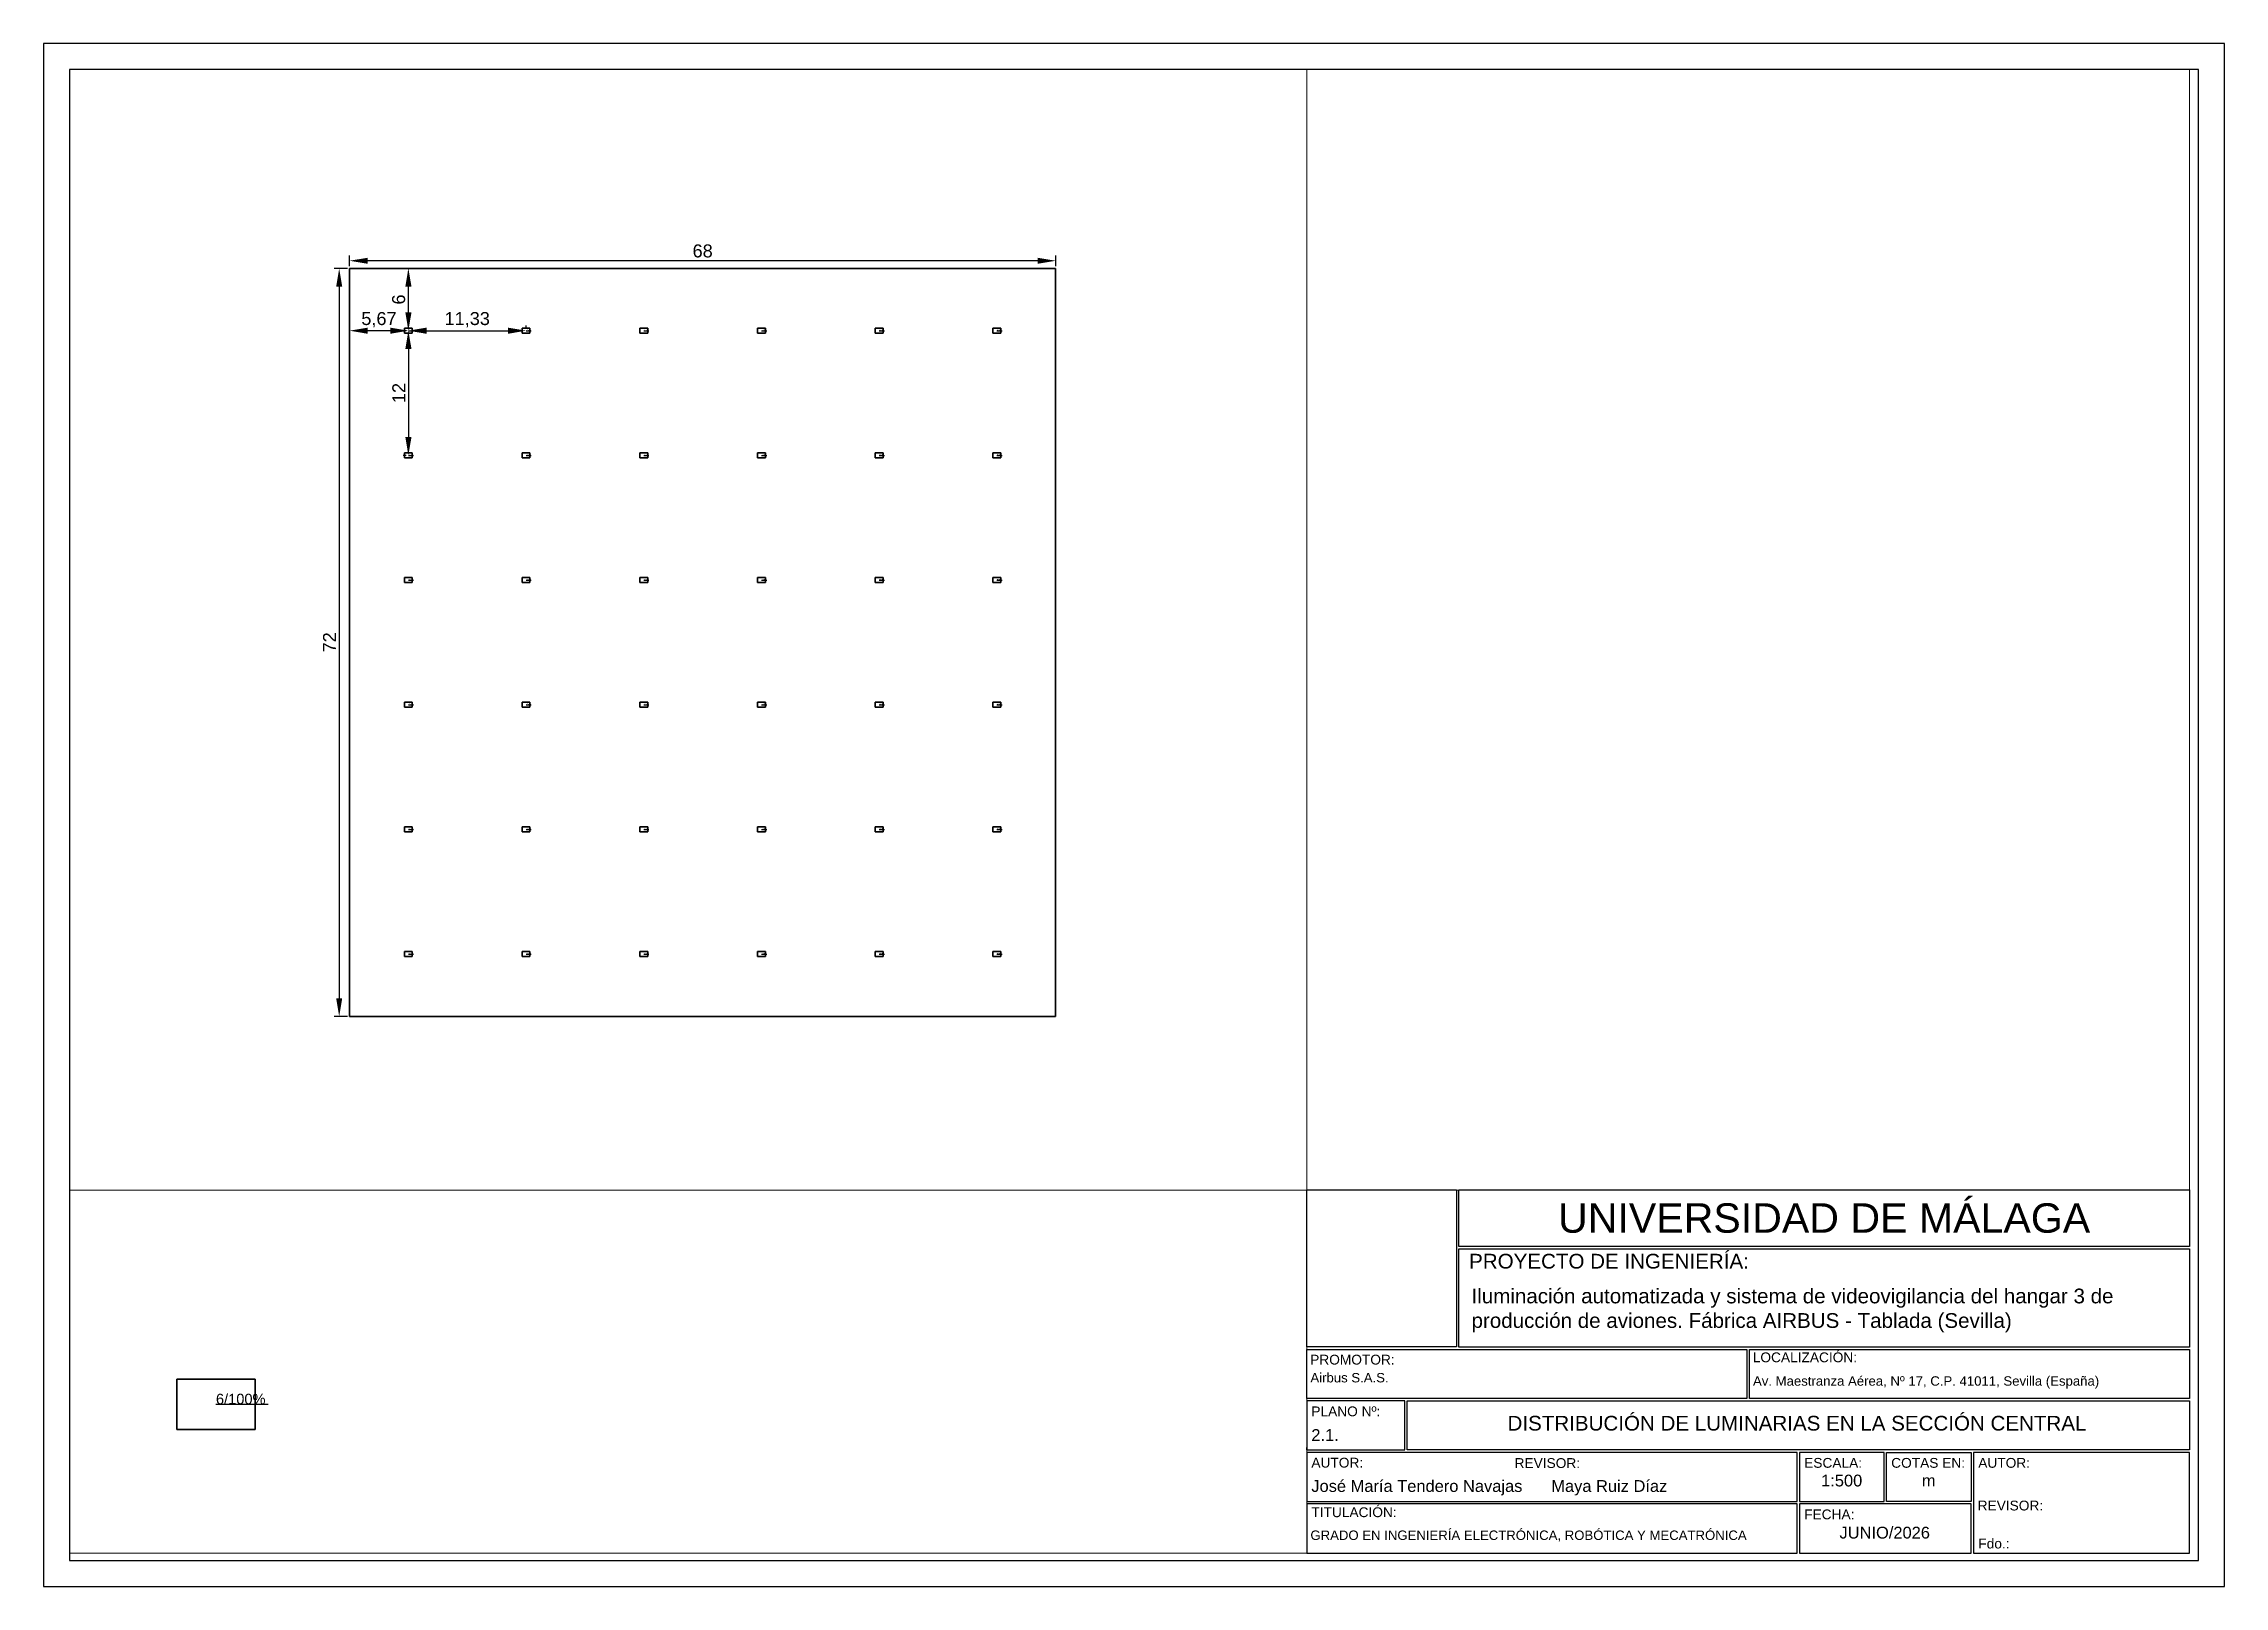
# Paper-space layout 'Layout1' of a CAD drawing. Header units: millimetres. Extents: x 329 to 749, y -31 to 266.
# The model-space entities are those that its viewports show. They can reach past a viewport. Long polylines and large blocks are cut down to what shows.
import ezdxf

# ---------------------------------------------------------------- set-up
doc = ezdxf.new("R2010")
doc.units = ezdxf.units.MM
for name, color, linetype in [('Cajetín', 7, 'Continuous'), ('DLXLUM', 2, 'Continuous'), ('DLXLUMEX', 2, 'Continuous'), ('DLXSCENE', 7, 'Continuous'), ('MAPAS', 7, 'Continuous')]:
    doc.layers.add(name, color=color, linetype=linetype)
doc.layers.add('VG', color=10, linetype='Continuous', plot=False)
doc.layers.get('0').off()
doc.styles.add('Arial', font='arial.ttf', dxfattribs={"height": 0.224836})
doc.styles.get("Standard").update_dxf_attribs({"font": 'arial.ttf'})
doc.dimstyles.new('ISO-25', dxfattribs={"dimtxt": 1.25, "dimasz": 1.75, "dimexe": 0.5, "dimexo": 0.2, "dimgap": 0.3, "dimtad": 1, "dimtoh": 1, "dimtxsty": 'Standard', "dimcen": 2.5, "dimadec": 0, "dimazin": 0, "dimtfac": 1, "dimtmove": 0, "dimatfit": 3, "dimfxl": 1, "dimarcsym": 0})

# ---------------------------------------------------------------- blocks, each defined once
blk = doc.blocks.new('UCAV')
blk.add_lwpolyline([(2.583, 6.167), (15, 6.167), (15, 5.208), (2.583, 5.208)], close=True)
at = {"insert": (8.792, 5.687), "char_height": 0.5, "width": 12.4167, "attachment_point": 5, "style": 'Arial'}
blk.add_mtext('UNIVERSIDAD DE MÁLAGA', dxfattribs=at)
blk = doc.blocks.new('TITULO')
blk.add_lwpolyline([(2.583, 3.5), (2.583, 5.167), (15, 5.167), (15, 3.5)], close=True)
at = {"char_height": 0.25, "attachment_point": 1, "style": 'Arial'}
for s, insert, width in [('  PROYECTO DE INGENIERÍA:', (2.565, 5.083), 12.4167), ('Iluminación automatizada y sistema de videovigilancia del hangar 3 de producción de aviones. Fábrica AIRBUS - Tablada (Sevilla)', (2.8, 4.492), 11.90969)]:
    blk.add_mtext(s, dxfattribs=dict(at, insert=insert, width=width))
blk = doc.blocks.new('logo')
blk.add_lwpolyline([(2.542, 3.5), (0, 3.5), (0, 6.167), (2.542, 6.167)], close=True)
blk = doc.blocks.new('CAJETIN')
for points in [[(0, 2.625), (0, 3.458), (7.479, 3.458), (7.479, 2.625), (2.583, 2.625)], [(15, 2.625), (7.521, 2.625), (7.521, 3.458), (15, 3.458)], [(0, 1.75), (1.667, 1.75), (1.667, 2.583), (0, 2.583)], [(15, 1.75), (1.708, 1.75), (1.708, 2.583), (15, 2.583)], [(0, 1.792), (0, 1.792), (0, 1.75), (0, 1.75)], [(0, 0.875), (8.333, 0.875), (8.333, 1.708), (0, 1.708)], [(9.812, 1.708), (8.375, 1.708), (8.375, 0.875), (9.812, 0.875)], [(11.292, 0.875), (9.854, 0.875), (9.854, 1.708), (11.292, 1.708)], [(15, 1.708), (11.333, 1.708), (11.333, 0), (15, 0)], [(0, 0), (8.333, 0), (8.333, 0.833), (0, 0.833)], [(8.375, 0), (11.292, 0), (11.292, 0.833), (8.375, 0.833)]]:
    blk.add_lwpolyline(points, close=True)
for name, p in [('logo', (0, 0)), ('UCAV', (0, 0)), ('TITULO', (0, -0.001))]:
    blk.add_blockref(name, p)
at = {"style": 'Arial'}
for s, insert, char_height, width, attachment_point in [('  PROMOTOR:', (-0.071, 3.368), 0.16667, 7.53662, 1), ('  LOCALIZACIÓN:', (7.45, 3.407), 0.16667, 7.4792, 1), (' Airbus S.A.S.', (0, 3.058), 0.16, 7.44084, 1), (' Av. Maestranza Aérea, Nº 17, C.P. 41011, Sevilla (España)', (7.521, 3.002), 0.16, 7.46545, 1), ('\\pxql;PLANO Nº:', (0.721, 2.405), 0.16667, 1.28562, 5), ('\\pxqc;DISTRIBUCIÓN DE LUMINARIAS EN LA SECCIÓN CENTRAL', (1.708, 2.33), 0.25, 13.2453, 1), (' 2.1.', (0, 2.104), 0.2, 8.31691, 1), ('  AUTOR:', (-0.051, 1.618), 0.1667, 1.17928, 1), ('  ^I^IREVISOR:', (3.532, 1.889), 0.16667, 1.17928, 1), ('\\pxql;ESCALA:', (9.096, 1.53), 0.16667, 1.28562, 5), ('\\pxql;COTAS EN:', (10.575, 1.53), 0.16667, 1.28562, 5), ('\\pxql;AUTOR:', (12.944, 1.53), 0.16667, 3.06567, 5), (' José María Tendero Navajas^I  Maya Ruiz Díaz', (0, 1.238), 0.2, 8.31691, 1), ('\\pxqc;1:500', (8.375, 1.331), 0.2, 1.43062, 1), ('\\pxqc;m', (9.854, 1.331), 0.2, 1.43062, 1), ('TITULACIÓN:', (0.079, 0.776), 0.16667, 1.43883, 1), ('\\pxql;FECHA:', (9.096, 0.655), 0.16667, 1.28562, 5), ('\\pxql;REVISOR:', (12.934, 0.805), 0.16667, 3.06567, 5), (' GRADO EN INGENIERÍA ELECTRÓNICA, ROBÓTICA Y MECATRÓNICA', (0, 0.382), 0.16, 8.30592, 1), ('\\pxqc;JUNIO/2026', (8.375, 0.446), 0.2, 2.89316, 1), ('\\pxql;Fdo.:', (12.055, 0.159), 0.16667, 1.28562, 5)]:
    blk.add_mtext(s, dxfattribs=dict(at, insert=insert, char_height=char_height, width=width, attachment_point=attachment_point))
blk = doc.blocks.new('*U48')
for p, q in [((0.375, 0.24), (-0.375, 0.24)), ((-0.375, 0.24), (-0.375, -0.24)), ((-0.375, 0.24), (-0.375, -0.24)), ((-0.375, -0.24), (-0.375, 0.24)), ((-0.375, 0.24), (-0.375, 0.24)), ((0.375, 0.24), (-0.375, 0.24)), ((-0.375, 0.24), (-0.375, 0.24)), ((-0.375, 0.24), (0.375, 0.24)), ((-0.375, -0.24), (-0.375, 0.24)), ((-0.375, 0.24), (0.375, 0.24)), ((0.375, -0.24), (0.375, 0.24)), ((0.375, 0.24), (0.375, 0.24)), ((0.375, -0.24), (0.375, 0.24)), ((0.375, 0.24), (0.375, 0.24)), ((0.375, 0.24), (0.375, -0.24)), ((0.375, 0.24), (0.375, -0.24)), ((-0.375, -0.24), (0.375, -0.24)), ((-0.375, -0.24), (-0.375, -0.24)), ((-0.375, -0.24), (0.375, -0.24)), ((0.375, -0.24), (-0.375, -0.24)), ((-0.375, -0.24), (-0.375, -0.24)), ((0.375, -0.24), (-0.375, -0.24)), ((0.375, -0.24), (0.375, -0.24)), ((0.375, -0.24), (0.375, -0.24))]:
    blk.add_line(p, q)
at = {"color": 1}
blk.add_line((0, 0), (0.5, 0), dxfattribs=at)
at = {"layer": 'DLXLUMEX', "color": 7}
blk.add_text('6/100%', height=0.1, dxfattribs=at).set_placement((0, 0))
blk = doc.blocks.new('*U8')
for p, q in [((0.375, 0.24), (-0.375, 0.24)), ((-0.375, 0.24), (-0.375, -0.24)), ((-0.375, 0.24), (-0.375, -0.24)), ((-0.375, -0.24), (-0.375, 0.24)), ((-0.375, 0.24), (-0.375, 0.24)), ((0.375, 0.24), (-0.375, 0.24)), ((-0.375, 0.24), (-0.375, 0.24)), ((-0.375, 0.24), (0.375, 0.24)), ((-0.375, -0.24), (-0.375, 0.24)), ((-0.375, 0.24), (0.375, 0.24)), ((0.375, -0.24), (0.375, 0.24)), ((0.375, 0.24), (0.375, 0.24)), ((0.375, -0.24), (0.375, 0.24)), ((0.375, 0.24), (0.375, 0.24)), ((0.375, 0.24), (0.375, -0.24)), ((0.375, 0.24), (0.375, -0.24)), ((-0.375, -0.24), (0.375, -0.24)), ((-0.375, -0.24), (-0.375, -0.24)), ((-0.375, -0.24), (0.375, -0.24)), ((0.375, -0.24), (-0.375, -0.24)), ((-0.375, -0.24), (-0.375, -0.24)), ((0.375, -0.24), (-0.375, -0.24)), ((0.375, -0.24), (0.375, -0.24)), ((0.375, -0.24), (0.375, -0.24))]:
    blk.add_line(p, q)
at = {"color": 1}
blk.add_line((0, 0), (0.5, 0), dxfattribs=at)
at = {"layer": 'DLXLUMEX', "color": 7}
blk.add_text('6/100%', height=0.1, dxfattribs=at).set_placement((0, 0))
blk = doc.blocks.new('*U9')
for p, q in [((0.375, 0.24), (-0.375, 0.24)), ((-0.375, 0.24), (-0.375, -0.24)), ((-0.375, 0.24), (-0.375, -0.24)), ((-0.375, -0.24), (-0.375, 0.24)), ((-0.375, 0.24), (-0.375, 0.24)), ((0.375, 0.24), (-0.375, 0.24)), ((-0.375, 0.24), (-0.375, 0.24)), ((-0.375, 0.24), (0.375, 0.24)), ((-0.375, -0.24), (-0.375, 0.24)), ((-0.375, 0.24), (0.375, 0.24)), ((0.375, -0.24), (0.375, 0.24)), ((0.375, 0.24), (0.375, 0.24)), ((0.375, -0.24), (0.375, 0.24)), ((0.375, 0.24), (0.375, 0.24)), ((0.375, 0.24), (0.375, -0.24)), ((0.375, 0.24), (0.375, -0.24)), ((-0.375, -0.24), (0.375, -0.24)), ((-0.375, -0.24), (-0.375, -0.24)), ((-0.375, -0.24), (0.375, -0.24)), ((0.375, -0.24), (-0.375, -0.24)), ((-0.375, -0.24), (-0.375, -0.24)), ((0.375, -0.24), (-0.375, -0.24)), ((0.375, -0.24), (0.375, -0.24)), ((0.375, -0.24), (0.375, -0.24))]:
    blk.add_line(p, q)
at = {"color": 1}
blk.add_line((0, 0), (0.5, 0), dxfattribs=at)
at = {"layer": 'DLXLUMEX', "color": 7}
blk.add_text('6/100%', height=0.1, dxfattribs=at).set_placement((0, 0))
blk = doc.blocks.new('*U10')
for p, q in [((0.375, 0.24), (-0.375, 0.24)), ((-0.375, 0.24), (-0.375, -0.24)), ((-0.375, 0.24), (-0.375, -0.24)), ((-0.375, -0.24), (-0.375, 0.24)), ((-0.375, 0.24), (-0.375, 0.24)), ((0.375, 0.24), (-0.375, 0.24)), ((-0.375, 0.24), (-0.375, 0.24)), ((-0.375, 0.24), (0.375, 0.24)), ((-0.375, -0.24), (-0.375, 0.24)), ((-0.375, 0.24), (0.375, 0.24)), ((0.375, -0.24), (0.375, 0.24)), ((0.375, 0.24), (0.375, 0.24)), ((0.375, 0.24), (0.375, 0.24)), ((0.375, 0.24), (0.375, -0.24)), ((0.375, -0.24), (0.375, 0.24)), ((0.375, 0.24), (0.375, -0.24)), ((-0.375, -0.24), (0.375, -0.24)), ((-0.375, -0.24), (-0.375, -0.24)), ((-0.375, -0.24), (0.375, -0.24)), ((0.375, -0.24), (-0.375, -0.24)), ((-0.375, -0.24), (-0.375, -0.24)), ((0.375, -0.24), (-0.375, -0.24)), ((0.375, -0.24), (0.375, -0.24)), ((0.375, -0.24), (0.375, -0.24))]:
    blk.add_line(p, q)
at = {"color": 1}
blk.add_line((0, 0), (0.5, 0), dxfattribs=at)
at = {"layer": 'DLXLUMEX', "color": 7}
blk.add_text('6/100%', height=0.1, dxfattribs=at).set_placement((0, 0))
blk = doc.blocks.new('*U11')
for p, q in [((0.375, 0.24), (-0.375, 0.24)), ((-0.375, 0.24), (-0.375, -0.24)), ((-0.375, 0.24), (-0.375, -0.24)), ((-0.375, -0.24), (-0.375, 0.24)), ((-0.375, 0.24), (-0.375, 0.24)), ((0.375, 0.24), (-0.375, 0.24)), ((-0.375, 0.24), (-0.375, 0.24)), ((-0.375, 0.24), (0.375, 0.24)), ((-0.375, -0.24), (-0.375, 0.24)), ((-0.375, 0.24), (0.375, 0.24)), ((0.375, -0.24), (0.375, 0.24)), ((0.375, 0.24), (0.375, 0.24)), ((0.375, -0.24), (0.375, 0.24)), ((0.375, 0.24), (0.375, 0.24)), ((0.375, 0.24), (0.375, -0.24)), ((0.375, 0.24), (0.375, -0.24)), ((-0.375, -0.24), (0.375, -0.24)), ((-0.375, -0.24), (-0.375, -0.24)), ((-0.375, -0.24), (0.375, -0.24)), ((0.375, -0.24), (-0.375, -0.24)), ((-0.375, -0.24), (-0.375, -0.24)), ((0.375, -0.24), (-0.375, -0.24)), ((0.375, -0.24), (0.375, -0.24)), ((0.375, -0.24), (0.375, -0.24))]:
    blk.add_line(p, q)
at = {"color": 1}
blk.add_line((0, 0), (0.5, 0), dxfattribs=at)
at = {"layer": 'DLXLUMEX', "color": 7}
blk.add_text('6/100%', height=0.1, dxfattribs=at).set_placement((0, 0))
blk = doc.blocks.new('*U12')
for p, q in [((0.375, 0.24), (-0.375, 0.24)), ((-0.375, 0.24), (-0.375, -0.24)), ((-0.375, 0.24), (-0.375, -0.24)), ((-0.375, -0.24), (-0.375, 0.24)), ((-0.375, 0.24), (-0.375, 0.24)), ((0.375, 0.24), (-0.375, 0.24)), ((-0.375, 0.24), (-0.375, 0.24)), ((-0.375, 0.24), (0.375, 0.24)), ((-0.375, -0.24), (-0.375, 0.24)), ((-0.375, 0.24), (0.375, 0.24)), ((0.375, -0.24), (0.375, 0.24)), ((0.375, 0.24), (0.375, 0.24)), ((0.375, -0.24), (0.375, 0.24)), ((0.375, 0.24), (0.375, 0.24)), ((0.375, 0.24), (0.375, -0.24)), ((0.375, 0.24), (0.375, -0.24)), ((-0.375, -0.24), (0.375, -0.24)), ((-0.375, -0.24), (-0.375, -0.24)), ((-0.375, -0.24), (0.375, -0.24)), ((0.375, -0.24), (-0.375, -0.24)), ((-0.375, -0.24), (-0.375, -0.24)), ((0.375, -0.24), (-0.375, -0.24)), ((0.375, -0.24), (0.375, -0.24)), ((0.375, -0.24), (0.375, -0.24))]:
    blk.add_line(p, q)
at = {"color": 1}
blk.add_line((0, 0), (0.5, 0), dxfattribs=at)
at = {"layer": 'DLXLUMEX', "color": 7}
blk.add_text('6/100%', height=0.1, dxfattribs=at).set_placement((0, 0))
blk = doc.blocks.new('*U13')
for p, q in [((0.375, 0.24), (-0.375, 0.24)), ((-0.375, 0.24), (-0.375, -0.24)), ((-0.375, 0.24), (-0.375, -0.24)), ((-0.375, -0.24), (-0.375, 0.24)), ((-0.375, 0.24), (-0.375, 0.24)), ((0.375, 0.24), (-0.375, 0.24)), ((-0.375, 0.24), (-0.375, 0.24)), ((-0.375, 0.24), (0.375, 0.24)), ((-0.375, -0.24), (-0.375, 0.24)), ((-0.375, 0.24), (0.375, 0.24)), ((0.375, -0.24), (0.375, 0.24)), ((0.375, 0.24), (0.375, 0.24)), ((0.375, -0.24), (0.375, 0.24)), ((0.375, 0.24), (0.375, 0.24)), ((0.375, 0.24), (0.375, -0.24)), ((0.375, 0.24), (0.375, -0.24)), ((-0.375, -0.24), (0.375, -0.24)), ((-0.375, -0.24), (-0.375, -0.24)), ((-0.375, -0.24), (0.375, -0.24)), ((0.375, -0.24), (-0.375, -0.24)), ((-0.375, -0.24), (-0.375, -0.24)), ((0.375, -0.24), (-0.375, -0.24)), ((0.375, -0.24), (0.375, -0.24)), ((0.375, -0.24), (0.375, -0.24))]:
    blk.add_line(p, q)
at = {"color": 1}
blk.add_line((0, 0), (0.5, 0), dxfattribs=at)
at = {"layer": 'DLXLUMEX', "color": 7}
blk.add_text('6/100%', height=0.1, dxfattribs=at).set_placement((0, 0))
blk = doc.blocks.new('*U14')
for p, q in [((0.375, 0.24), (-0.375, 0.24)), ((-0.375, 0.24), (-0.375, -0.24)), ((-0.375, 0.24), (-0.375, -0.24)), ((-0.375, -0.24), (-0.375, 0.24)), ((-0.375, 0.24), (-0.375, 0.24)), ((0.375, 0.24), (-0.375, 0.24)), ((-0.375, 0.24), (-0.375, 0.24)), ((-0.375, 0.24), (0.375, 0.24)), ((-0.375, -0.24), (-0.375, 0.24)), ((-0.375, 0.24), (0.375, 0.24)), ((0.375, -0.24), (0.375, 0.24)), ((0.375, 0.24), (0.375, 0.24)), ((0.375, -0.24), (0.375, 0.24)), ((0.375, 0.24), (0.375, 0.24)), ((0.375, 0.24), (0.375, -0.24)), ((0.375, 0.24), (0.375, -0.24)), ((-0.375, -0.24), (0.375, -0.24)), ((-0.375, -0.24), (-0.375, -0.24)), ((-0.375, -0.24), (0.375, -0.24)), ((0.375, -0.24), (-0.375, -0.24)), ((-0.375, -0.24), (-0.375, -0.24)), ((0.375, -0.24), (-0.375, -0.24)), ((0.375, -0.24), (0.375, -0.24)), ((0.375, -0.24), (0.375, -0.24))]:
    blk.add_line(p, q)
at = {"color": 1}
blk.add_line((0, 0), (0.5, 0), dxfattribs=at)
at = {"layer": 'DLXLUMEX', "color": 7}
blk.add_text('6/100%', height=0.1, dxfattribs=at).set_placement((0, 0))
blk = doc.blocks.new('*U15')
for p, q in [((0.375, 0.24), (-0.375, 0.24)), ((-0.375, 0.24), (-0.375, -0.24)), ((-0.375, 0.24), (-0.375, -0.24)), ((-0.375, -0.24), (-0.375, 0.24)), ((-0.375, 0.24), (-0.375, 0.24)), ((0.375, 0.24), (-0.375, 0.24)), ((-0.375, 0.24), (-0.375, 0.24)), ((-0.375, 0.24), (0.375, 0.24)), ((-0.375, -0.24), (-0.375, 0.24)), ((-0.375, 0.24), (0.375, 0.24)), ((0.375, -0.24), (0.375, 0.24)), ((0.375, 0.24), (0.375, 0.24)), ((0.375, -0.24), (0.375, 0.24)), ((0.375, 0.24), (0.375, 0.24)), ((0.375, 0.24), (0.375, -0.24)), ((0.375, 0.24), (0.375, -0.24)), ((-0.375, -0.24), (0.375, -0.24)), ((-0.375, -0.24), (-0.375, -0.24)), ((-0.375, -0.24), (0.375, -0.24)), ((0.375, -0.24), (-0.375, -0.24)), ((-0.375, -0.24), (-0.375, -0.24)), ((0.375, -0.24), (-0.375, -0.24)), ((0.375, -0.24), (0.375, -0.24)), ((0.375, -0.24), (0.375, -0.24))]:
    blk.add_line(p, q)
at = {"color": 1}
blk.add_line((0, 0), (0.5, 0), dxfattribs=at)
at = {"layer": 'DLXLUMEX', "color": 7}
blk.add_text('6/100%', height=0.1, dxfattribs=at).set_placement((0, 0))
blk = doc.blocks.new('*U16')
for p, q in [((0.375, 0.24), (-0.375, 0.24)), ((-0.375, 0.24), (-0.375, -0.24)), ((-0.375, 0.24), (-0.375, -0.24)), ((-0.375, -0.24), (-0.375, 0.24)), ((-0.375, 0.24), (-0.375, 0.24)), ((0.375, 0.24), (-0.375, 0.24)), ((-0.375, 0.24), (-0.375, 0.24)), ((-0.375, 0.24), (0.375, 0.24)), ((-0.375, -0.24), (-0.375, 0.24)), ((-0.375, 0.24), (0.375, 0.24)), ((0.375, -0.24), (0.375, 0.24)), ((0.375, 0.24), (0.375, 0.24)), ((0.375, 0.24), (0.375, 0.24)), ((0.375, 0.24), (0.375, -0.24)), ((0.375, -0.24), (0.375, 0.24)), ((0.375, 0.24), (0.375, -0.24)), ((-0.375, -0.24), (0.375, -0.24)), ((-0.375, -0.24), (-0.375, -0.24)), ((-0.375, -0.24), (0.375, -0.24)), ((0.375, -0.24), (-0.375, -0.24)), ((-0.375, -0.24), (-0.375, -0.24)), ((0.375, -0.24), (-0.375, -0.24)), ((0.375, -0.24), (0.375, -0.24)), ((0.375, -0.24), (0.375, -0.24))]:
    blk.add_line(p, q)
at = {"color": 1}
blk.add_line((0, 0), (0.5, 0), dxfattribs=at)
at = {"layer": 'DLXLUMEX', "color": 7}
blk.add_text('6/100%', height=0.1, dxfattribs=at).set_placement((0, 0))
blk = doc.blocks.new('*U17')
for p, q in [((0.375, 0.24), (-0.375, 0.24)), ((-0.375, 0.24), (-0.375, -0.24)), ((-0.375, 0.24), (-0.375, -0.24)), ((-0.375, -0.24), (-0.375, 0.24)), ((-0.375, 0.24), (-0.375, 0.24)), ((0.375, 0.24), (-0.375, 0.24)), ((-0.375, 0.24), (-0.375, 0.24)), ((-0.375, 0.24), (0.375, 0.24)), ((-0.375, -0.24), (-0.375, 0.24)), ((-0.375, 0.24), (0.375, 0.24)), ((0.375, -0.24), (0.375, 0.24)), ((0.375, 0.24), (0.375, 0.24)), ((0.375, -0.24), (0.375, 0.24)), ((0.375, 0.24), (0.375, 0.24)), ((0.375, 0.24), (0.375, -0.24)), ((0.375, 0.24), (0.375, -0.24)), ((-0.375, -0.24), (0.375, -0.24)), ((-0.375, -0.24), (-0.375, -0.24)), ((-0.375, -0.24), (0.375, -0.24)), ((0.375, -0.24), (-0.375, -0.24)), ((-0.375, -0.24), (-0.375, -0.24)), ((0.375, -0.24), (-0.375, -0.24)), ((0.375, -0.24), (0.375, -0.24)), ((0.375, -0.24), (0.375, -0.24))]:
    blk.add_line(p, q)
at = {"color": 1}
blk.add_line((0, 0), (0.5, 0), dxfattribs=at)
at = {"layer": 'DLXLUMEX', "color": 7}
blk.add_text('6/100%', height=0.1, dxfattribs=at).set_placement((0, 0))
blk = doc.blocks.new('*U18')
for p, q in [((0.375, 0.24), (-0.375, 0.24)), ((-0.375, 0.24), (-0.375, -0.24)), ((-0.375, 0.24), (-0.375, -0.24)), ((-0.375, -0.24), (-0.375, 0.24)), ((-0.375, 0.24), (-0.375, 0.24)), ((0.375, 0.24), (-0.375, 0.24)), ((-0.375, 0.24), (-0.375, 0.24)), ((-0.375, 0.24), (0.375, 0.24)), ((-0.375, -0.24), (-0.375, 0.24)), ((-0.375, 0.24), (0.375, 0.24)), ((0.375, -0.24), (0.375, 0.24)), ((0.375, 0.24), (0.375, 0.24)), ((0.375, -0.24), (0.375, 0.24)), ((0.375, 0.24), (0.375, 0.24)), ((0.375, 0.24), (0.375, -0.24)), ((0.375, 0.24), (0.375, -0.24)), ((-0.375, -0.24), (0.375, -0.24)), ((-0.375, -0.24), (-0.375, -0.24)), ((-0.375, -0.24), (0.375, -0.24)), ((0.375, -0.24), (-0.375, -0.24)), ((-0.375, -0.24), (-0.375, -0.24)), ((0.375, -0.24), (-0.375, -0.24)), ((0.375, -0.24), (0.375, -0.24)), ((0.375, -0.24), (0.375, -0.24))]:
    blk.add_line(p, q)
at = {"color": 1}
blk.add_line((0, 0), (0.5, 0), dxfattribs=at)
at = {"layer": 'DLXLUMEX', "color": 7}
blk.add_text('6/100%', height=0.1, dxfattribs=at).set_placement((0, 0))
blk = doc.blocks.new('*U19')
for p, q in [((0.375, 0.24), (-0.375, 0.24)), ((-0.375, 0.24), (-0.375, -0.24)), ((-0.375, 0.24), (-0.375, -0.24)), ((-0.375, -0.24), (-0.375, 0.24)), ((-0.375, 0.24), (-0.375, 0.24)), ((0.375, 0.24), (-0.375, 0.24)), ((-0.375, 0.24), (-0.375, 0.24)), ((-0.375, 0.24), (0.375, 0.24)), ((-0.375, -0.24), (-0.375, 0.24)), ((-0.375, 0.24), (0.375, 0.24)), ((0.375, -0.24), (0.375, 0.24)), ((0.375, 0.24), (0.375, 0.24)), ((0.375, -0.24), (0.375, 0.24)), ((0.375, 0.24), (0.375, 0.24)), ((0.375, 0.24), (0.375, -0.24)), ((0.375, 0.24), (0.375, -0.24)), ((-0.375, -0.24), (0.375, -0.24)), ((-0.375, -0.24), (-0.375, -0.24)), ((-0.375, -0.24), (0.375, -0.24)), ((0.375, -0.24), (-0.375, -0.24)), ((-0.375, -0.24), (-0.375, -0.24)), ((0.375, -0.24), (-0.375, -0.24)), ((0.375, -0.24), (0.375, -0.24)), ((0.375, -0.24), (0.375, -0.24))]:
    blk.add_line(p, q)
at = {"color": 1}
blk.add_line((0, 0), (0.5, 0), dxfattribs=at)
at = {"layer": 'DLXLUMEX', "color": 7}
blk.add_text('6/100%', height=0.1, dxfattribs=at).set_placement((0, 0))
blk = doc.blocks.new('*U20')
for p, q in [((0.375, 0.24), (-0.375, 0.24)), ((-0.375, 0.24), (-0.375, -0.24)), ((-0.375, 0.24), (-0.375, -0.24)), ((-0.375, -0.24), (-0.375, 0.24)), ((-0.375, 0.24), (-0.375, 0.24)), ((0.375, 0.24), (-0.375, 0.24)), ((-0.375, 0.24), (-0.375, 0.24)), ((-0.375, 0.24), (0.375, 0.24)), ((-0.375, -0.24), (-0.375, 0.24)), ((-0.375, 0.24), (0.375, 0.24)), ((0.375, -0.24), (0.375, 0.24)), ((0.375, 0.24), (0.375, 0.24)), ((0.375, -0.24), (0.375, 0.24)), ((0.375, 0.24), (0.375, 0.24)), ((0.375, 0.24), (0.375, -0.24)), ((0.375, 0.24), (0.375, -0.24)), ((-0.375, -0.24), (0.375, -0.24)), ((-0.375, -0.24), (-0.375, -0.24)), ((-0.375, -0.24), (0.375, -0.24)), ((0.375, -0.24), (-0.375, -0.24)), ((-0.375, -0.24), (-0.375, -0.24)), ((0.375, -0.24), (-0.375, -0.24)), ((0.375, -0.24), (0.375, -0.24)), ((0.375, -0.24), (0.375, -0.24))]:
    blk.add_line(p, q)
at = {"color": 1}
blk.add_line((0, 0), (0.5, 0), dxfattribs=at)
at = {"layer": 'DLXLUMEX', "color": 7}
blk.add_text('6/100%', height=0.1, dxfattribs=at).set_placement((0, 0))
blk = doc.blocks.new('*U21')
for p, q in [((0.375, 0.24), (-0.375, 0.24)), ((-0.375, 0.24), (-0.375, -0.24)), ((-0.375, 0.24), (-0.375, -0.24)), ((-0.375, -0.24), (-0.375, 0.24)), ((-0.375, 0.24), (-0.375, 0.24)), ((0.375, 0.24), (-0.375, 0.24)), ((-0.375, 0.24), (-0.375, 0.24)), ((-0.375, 0.24), (0.375, 0.24)), ((-0.375, -0.24), (-0.375, 0.24)), ((-0.375, 0.24), (0.375, 0.24)), ((0.375, -0.24), (0.375, 0.24)), ((0.375, 0.24), (0.375, 0.24)), ((0.375, -0.24), (0.375, 0.24)), ((0.375, 0.24), (0.375, 0.24)), ((0.375, 0.24), (0.375, -0.24)), ((0.375, 0.24), (0.375, -0.24)), ((-0.375, -0.24), (0.375, -0.24)), ((-0.375, -0.24), (-0.375, -0.24)), ((-0.375, -0.24), (0.375, -0.24)), ((0.375, -0.24), (-0.375, -0.24)), ((-0.375, -0.24), (-0.375, -0.24)), ((0.375, -0.24), (-0.375, -0.24)), ((0.375, -0.24), (0.375, -0.24)), ((0.375, -0.24), (0.375, -0.24))]:
    blk.add_line(p, q)
at = {"color": 1}
blk.add_line((0, 0), (0.5, 0), dxfattribs=at)
at = {"layer": 'DLXLUMEX', "color": 7}
blk.add_text('6/100%', height=0.1, dxfattribs=at).set_placement((0, 0))
blk = doc.blocks.new('*U22')
for p, q in [((0.375, 0.24), (-0.375, 0.24)), ((-0.375, 0.24), (-0.375, -0.24)), ((-0.375, 0.24), (-0.375, -0.24)), ((-0.375, -0.24), (-0.375, 0.24)), ((-0.375, 0.24), (-0.375, 0.24)), ((0.375, 0.24), (-0.375, 0.24)), ((-0.375, 0.24), (-0.375, 0.24)), ((-0.375, 0.24), (0.375, 0.24)), ((-0.375, -0.24), (-0.375, 0.24)), ((-0.375, 0.24), (0.375, 0.24)), ((0.375, -0.24), (0.375, 0.24)), ((0.375, 0.24), (0.375, 0.24)), ((0.375, 0.24), (0.375, 0.24)), ((0.375, 0.24), (0.375, -0.24)), ((0.375, -0.24), (0.375, 0.24)), ((0.375, 0.24), (0.375, -0.24)), ((-0.375, -0.24), (0.375, -0.24)), ((-0.375, -0.24), (-0.375, -0.24)), ((-0.375, -0.24), (0.375, -0.24)), ((0.375, -0.24), (-0.375, -0.24)), ((-0.375, -0.24), (-0.375, -0.24)), ((0.375, -0.24), (-0.375, -0.24)), ((0.375, -0.24), (0.375, -0.24)), ((0.375, -0.24), (0.375, -0.24))]:
    blk.add_line(p, q)
at = {"color": 1}
blk.add_line((0, 0), (0.5, 0), dxfattribs=at)
at = {"layer": 'DLXLUMEX', "color": 7}
blk.add_text('6/100%', height=0.1, dxfattribs=at).set_placement((0, 0))
blk = doc.blocks.new('*U23')
for p, q in [((0.375, 0.24), (-0.375, 0.24)), ((-0.375, 0.24), (-0.375, -0.24)), ((-0.375, 0.24), (-0.375, -0.24)), ((-0.375, -0.24), (-0.375, 0.24)), ((-0.375, 0.24), (-0.375, 0.24)), ((0.375, 0.24), (-0.375, 0.24)), ((-0.375, 0.24), (-0.375, 0.24)), ((-0.375, 0.24), (0.375, 0.24)), ((-0.375, -0.24), (-0.375, 0.24)), ((-0.375, 0.24), (0.375, 0.24)), ((0.375, -0.24), (0.375, 0.24)), ((0.375, 0.24), (0.375, 0.24)), ((0.375, -0.24), (0.375, 0.24)), ((0.375, 0.24), (0.375, 0.24)), ((0.375, 0.24), (0.375, -0.24)), ((0.375, 0.24), (0.375, -0.24)), ((-0.375, -0.24), (0.375, -0.24)), ((-0.375, -0.24), (-0.375, -0.24)), ((-0.375, -0.24), (0.375, -0.24)), ((0.375, -0.24), (-0.375, -0.24)), ((-0.375, -0.24), (-0.375, -0.24)), ((0.375, -0.24), (-0.375, -0.24)), ((0.375, -0.24), (0.375, -0.24)), ((0.375, -0.24), (0.375, -0.24))]:
    blk.add_line(p, q)
at = {"color": 1}
blk.add_line((0, 0), (0.5, 0), dxfattribs=at)
at = {"layer": 'DLXLUMEX', "color": 7}
blk.add_text('6/100%', height=0.1, dxfattribs=at).set_placement((0, 0))
blk = doc.blocks.new('*U24')
for p, q in [((0.375, 0.24), (-0.375, 0.24)), ((-0.375, 0.24), (-0.375, -0.24)), ((-0.375, 0.24), (-0.375, -0.24)), ((-0.375, -0.24), (-0.375, 0.24)), ((-0.375, 0.24), (-0.375, 0.24)), ((0.375, 0.24), (-0.375, 0.24)), ((-0.375, 0.24), (-0.375, 0.24)), ((-0.375, 0.24), (0.375, 0.24)), ((-0.375, -0.24), (-0.375, 0.24)), ((-0.375, 0.24), (0.375, 0.24)), ((0.375, -0.24), (0.375, 0.24)), ((0.375, 0.24), (0.375, 0.24)), ((0.375, -0.24), (0.375, 0.24)), ((0.375, 0.24), (0.375, 0.24)), ((0.375, 0.24), (0.375, -0.24)), ((0.375, 0.24), (0.375, -0.24)), ((-0.375, -0.24), (0.375, -0.24)), ((-0.375, -0.24), (-0.375, -0.24)), ((-0.375, -0.24), (0.375, -0.24)), ((0.375, -0.24), (-0.375, -0.24)), ((-0.375, -0.24), (-0.375, -0.24)), ((0.375, -0.24), (-0.375, -0.24)), ((0.375, -0.24), (0.375, -0.24)), ((0.375, -0.24), (0.375, -0.24))]:
    blk.add_line(p, q)
at = {"color": 1}
blk.add_line((0, 0), (0.5, 0), dxfattribs=at)
at = {"layer": 'DLXLUMEX', "color": 7}
blk.add_text('6/100%', height=0.1, dxfattribs=at).set_placement((0, 0))
blk = doc.blocks.new('*U25')
for p, q in [((0.375, 0.24), (-0.375, 0.24)), ((-0.375, 0.24), (-0.375, -0.24)), ((-0.375, 0.24), (-0.375, -0.24)), ((-0.375, -0.24), (-0.375, 0.24)), ((-0.375, 0.24), (-0.375, 0.24)), ((0.375, 0.24), (-0.375, 0.24)), ((-0.375, 0.24), (-0.375, 0.24)), ((-0.375, 0.24), (0.375, 0.24)), ((-0.375, -0.24), (-0.375, 0.24)), ((-0.375, 0.24), (0.375, 0.24)), ((0.375, -0.24), (0.375, 0.24)), ((0.375, 0.24), (0.375, 0.24)), ((0.375, -0.24), (0.375, 0.24)), ((0.375, 0.24), (0.375, 0.24)), ((0.375, 0.24), (0.375, -0.24)), ((0.375, 0.24), (0.375, -0.24)), ((-0.375, -0.24), (0.375, -0.24)), ((-0.375, -0.24), (-0.375, -0.24)), ((-0.375, -0.24), (0.375, -0.24)), ((0.375, -0.24), (-0.375, -0.24)), ((-0.375, -0.24), (-0.375, -0.24)), ((0.375, -0.24), (-0.375, -0.24)), ((0.375, -0.24), (0.375, -0.24)), ((0.375, -0.24), (0.375, -0.24))]:
    blk.add_line(p, q)
at = {"color": 1}
blk.add_line((0, 0), (0.5, 0), dxfattribs=at)
at = {"layer": 'DLXLUMEX', "color": 7}
blk.add_text('6/100%', height=0.1, dxfattribs=at).set_placement((0, 0))
blk = doc.blocks.new('*U26')
for p, q in [((0.375, 0.24), (-0.375, 0.24)), ((-0.375, 0.24), (-0.375, -0.24)), ((-0.375, 0.24), (-0.375, -0.24)), ((-0.375, -0.24), (-0.375, 0.24)), ((-0.375, 0.24), (-0.375, 0.24)), ((0.375, 0.24), (-0.375, 0.24)), ((-0.375, 0.24), (-0.375, 0.24)), ((-0.375, 0.24), (0.375, 0.24)), ((-0.375, -0.24), (-0.375, 0.24)), ((-0.375, 0.24), (0.375, 0.24)), ((0.375, -0.24), (0.375, 0.24)), ((0.375, 0.24), (0.375, 0.24)), ((0.375, -0.24), (0.375, 0.24)), ((0.375, 0.24), (0.375, 0.24)), ((0.375, 0.24), (0.375, -0.24)), ((0.375, 0.24), (0.375, -0.24)), ((-0.375, -0.24), (0.375, -0.24)), ((-0.375, -0.24), (-0.375, -0.24)), ((-0.375, -0.24), (0.375, -0.24)), ((0.375, -0.24), (-0.375, -0.24)), ((-0.375, -0.24), (-0.375, -0.24)), ((0.375, -0.24), (-0.375, -0.24)), ((0.375, -0.24), (0.375, -0.24)), ((0.375, -0.24), (0.375, -0.24))]:
    blk.add_line(p, q)
at = {"color": 1}
blk.add_line((0, 0), (0.5, 0), dxfattribs=at)
at = {"layer": 'DLXLUMEX', "color": 7}
blk.add_text('6/100%', height=0.1, dxfattribs=at).set_placement((0, 0))
blk = doc.blocks.new('*U27')
for p, q in [((0.375, 0.24), (-0.375, 0.24)), ((-0.375, 0.24), (-0.375, -0.24)), ((-0.375, 0.24), (-0.375, -0.24)), ((-0.375, -0.24), (-0.375, 0.24)), ((-0.375, 0.24), (-0.375, 0.24)), ((0.375, 0.24), (-0.375, 0.24)), ((-0.375, 0.24), (-0.375, 0.24)), ((-0.375, 0.24), (0.375, 0.24)), ((-0.375, -0.24), (-0.375, 0.24)), ((-0.375, 0.24), (0.375, 0.24)), ((0.375, -0.24), (0.375, 0.24)), ((0.375, 0.24), (0.375, 0.24)), ((0.375, -0.24), (0.375, 0.24)), ((0.375, 0.24), (0.375, 0.24)), ((0.375, 0.24), (0.375, -0.24)), ((0.375, 0.24), (0.375, -0.24)), ((-0.375, -0.24), (0.375, -0.24)), ((-0.375, -0.24), (-0.375, -0.24)), ((-0.375, -0.24), (0.375, -0.24)), ((0.375, -0.24), (-0.375, -0.24)), ((-0.375, -0.24), (-0.375, -0.24)), ((0.375, -0.24), (-0.375, -0.24)), ((0.375, -0.24), (0.375, -0.24)), ((0.375, -0.24), (0.375, -0.24))]:
    blk.add_line(p, q)
at = {"color": 1}
blk.add_line((0, 0), (0.5, 0), dxfattribs=at)
at = {"layer": 'DLXLUMEX', "color": 7}
blk.add_text('6/100%', height=0.1, dxfattribs=at).set_placement((0, 0))
blk = doc.blocks.new('*U28')
for p, q in [((0.375, 0.24), (-0.375, 0.24)), ((-0.375, 0.24), (-0.375, -0.24)), ((-0.375, 0.24), (-0.375, -0.24)), ((-0.375, -0.24), (-0.375, 0.24)), ((-0.375, 0.24), (-0.375, 0.24)), ((0.375, 0.24), (-0.375, 0.24)), ((-0.375, 0.24), (-0.375, 0.24)), ((-0.375, 0.24), (0.375, 0.24)), ((-0.375, -0.24), (-0.375, 0.24)), ((-0.375, 0.24), (0.375, 0.24)), ((0.375, -0.24), (0.375, 0.24)), ((0.375, 0.24), (0.375, 0.24)), ((0.375, 0.24), (0.375, 0.24)), ((0.375, 0.24), (0.375, -0.24)), ((0.375, -0.24), (0.375, 0.24)), ((0.375, 0.24), (0.375, -0.24)), ((-0.375, -0.24), (0.375, -0.24)), ((-0.375, -0.24), (-0.375, -0.24)), ((-0.375, -0.24), (0.375, -0.24)), ((0.375, -0.24), (-0.375, -0.24)), ((-0.375, -0.24), (-0.375, -0.24)), ((0.375, -0.24), (-0.375, -0.24)), ((0.375, -0.24), (0.375, -0.24)), ((0.375, -0.24), (0.375, -0.24))]:
    blk.add_line(p, q)
at = {"color": 1}
blk.add_line((0, 0), (0.5, 0), dxfattribs=at)
at = {"layer": 'DLXLUMEX', "color": 7}
blk.add_text('6/100%', height=0.1, dxfattribs=at).set_placement((0, 0))
blk = doc.blocks.new('*U29')
for p, q in [((0.375, 0.24), (-0.375, 0.24)), ((-0.375, 0.24), (-0.375, -0.24)), ((-0.375, 0.24), (-0.375, -0.24)), ((-0.375, -0.24), (-0.375, 0.24)), ((-0.375, 0.24), (-0.375, 0.24)), ((0.375, 0.24), (-0.375, 0.24)), ((-0.375, 0.24), (-0.375, 0.24)), ((-0.375, 0.24), (0.375, 0.24)), ((-0.375, -0.24), (-0.375, 0.24)), ((-0.375, 0.24), (0.375, 0.24)), ((0.375, -0.24), (0.375, 0.24)), ((0.375, 0.24), (0.375, 0.24)), ((0.375, -0.24), (0.375, 0.24)), ((0.375, 0.24), (0.375, 0.24)), ((0.375, 0.24), (0.375, -0.24)), ((0.375, 0.24), (0.375, -0.24)), ((-0.375, -0.24), (0.375, -0.24)), ((-0.375, -0.24), (-0.375, -0.24)), ((-0.375, -0.24), (0.375, -0.24)), ((0.375, -0.24), (-0.375, -0.24)), ((-0.375, -0.24), (-0.375, -0.24)), ((0.375, -0.24), (-0.375, -0.24)), ((0.375, -0.24), (0.375, -0.24)), ((0.375, -0.24), (0.375, -0.24))]:
    blk.add_line(p, q)
at = {"color": 1}
blk.add_line((0, 0), (0.5, 0), dxfattribs=at)
at = {"layer": 'DLXLUMEX', "color": 7}
blk.add_text('6/100%', height=0.1, dxfattribs=at).set_placement((0, 0))
blk = doc.blocks.new('*U30')
for p, q in [((0.375, 0.24), (-0.375, 0.24)), ((-0.375, 0.24), (-0.375, -0.24)), ((-0.375, 0.24), (-0.375, -0.24)), ((-0.375, -0.24), (-0.375, 0.24)), ((-0.375, 0.24), (-0.375, 0.24)), ((0.375, 0.24), (-0.375, 0.24)), ((-0.375, 0.24), (-0.375, 0.24)), ((-0.375, 0.24), (0.375, 0.24)), ((-0.375, -0.24), (-0.375, 0.24)), ((-0.375, 0.24), (0.375, 0.24)), ((0.375, -0.24), (0.375, 0.24)), ((0.375, 0.24), (0.375, 0.24)), ((0.375, -0.24), (0.375, 0.24)), ((0.375, 0.24), (0.375, 0.24)), ((0.375, 0.24), (0.375, -0.24)), ((0.375, 0.24), (0.375, -0.24)), ((-0.375, -0.24), (0.375, -0.24)), ((-0.375, -0.24), (-0.375, -0.24)), ((-0.375, -0.24), (0.375, -0.24)), ((0.375, -0.24), (-0.375, -0.24)), ((-0.375, -0.24), (-0.375, -0.24)), ((0.375, -0.24), (-0.375, -0.24)), ((0.375, -0.24), (0.375, -0.24)), ((0.375, -0.24), (0.375, -0.24))]:
    blk.add_line(p, q)
at = {"color": 1}
blk.add_line((0, 0), (0.5, 0), dxfattribs=at)
at = {"layer": 'DLXLUMEX', "color": 7}
blk.add_text('6/100%', height=0.1, dxfattribs=at).set_placement((0, 0))
blk = doc.blocks.new('*U31')
for p, q in [((0.375, 0.24), (-0.375, 0.24)), ((-0.375, 0.24), (-0.375, -0.24)), ((-0.375, 0.24), (-0.375, -0.24)), ((-0.375, -0.24), (-0.375, 0.24)), ((-0.375, 0.24), (-0.375, 0.24)), ((0.375, 0.24), (-0.375, 0.24)), ((-0.375, 0.24), (-0.375, 0.24)), ((-0.375, 0.24), (0.375, 0.24)), ((-0.375, -0.24), (-0.375, 0.24)), ((-0.375, 0.24), (0.375, 0.24)), ((0.375, -0.24), (0.375, 0.24)), ((0.375, 0.24), (0.375, 0.24)), ((0.375, -0.24), (0.375, 0.24)), ((0.375, 0.24), (0.375, 0.24)), ((0.375, 0.24), (0.375, -0.24)), ((0.375, 0.24), (0.375, -0.24)), ((-0.375, -0.24), (0.375, -0.24)), ((-0.375, -0.24), (-0.375, -0.24)), ((-0.375, -0.24), (0.375, -0.24)), ((0.375, -0.24), (-0.375, -0.24)), ((-0.375, -0.24), (-0.375, -0.24)), ((0.375, -0.24), (-0.375, -0.24)), ((0.375, -0.24), (0.375, -0.24)), ((0.375, -0.24), (0.375, -0.24))]:
    blk.add_line(p, q)
at = {"color": 1}
blk.add_line((0, 0), (0.5, 0), dxfattribs=at)
at = {"layer": 'DLXLUMEX', "color": 7}
blk.add_text('6/100%', height=0.1, dxfattribs=at).set_placement((0, 0))
blk = doc.blocks.new('*U32')
for p, q in [((0.375, 0.24), (-0.375, 0.24)), ((-0.375, 0.24), (-0.375, -0.24)), ((-0.375, 0.24), (-0.375, -0.24)), ((-0.375, -0.24), (-0.375, 0.24)), ((-0.375, 0.24), (-0.375, 0.24)), ((0.375, 0.24), (-0.375, 0.24)), ((-0.375, 0.24), (-0.375, 0.24)), ((-0.375, 0.24), (0.375, 0.24)), ((-0.375, -0.24), (-0.375, 0.24)), ((-0.375, 0.24), (0.375, 0.24)), ((0.375, -0.24), (0.375, 0.24)), ((0.375, 0.24), (0.375, 0.24)), ((0.375, -0.24), (0.375, 0.24)), ((0.375, 0.24), (0.375, 0.24)), ((0.375, 0.24), (0.375, -0.24)), ((0.375, 0.24), (0.375, -0.24)), ((-0.375, -0.24), (0.375, -0.24)), ((-0.375, -0.24), (-0.375, -0.24)), ((-0.375, -0.24), (0.375, -0.24)), ((0.375, -0.24), (-0.375, -0.24)), ((-0.375, -0.24), (-0.375, -0.24)), ((0.375, -0.24), (-0.375, -0.24)), ((0.375, -0.24), (0.375, -0.24)), ((0.375, -0.24), (0.375, -0.24))]:
    blk.add_line(p, q)
at = {"color": 1}
blk.add_line((0, 0), (0.5, 0), dxfattribs=at)
at = {"layer": 'DLXLUMEX', "color": 7}
blk.add_text('6/100%', height=0.1, dxfattribs=at).set_placement((0, 0))
blk = doc.blocks.new('*U33')
for p, q in [((0.375, 0.24), (-0.375, 0.24)), ((-0.375, 0.24), (-0.375, -0.24)), ((-0.375, 0.24), (-0.375, -0.24)), ((-0.375, -0.24), (-0.375, 0.24)), ((-0.375, 0.24), (-0.375, 0.24)), ((0.375, 0.24), (-0.375, 0.24)), ((-0.375, 0.24), (-0.375, 0.24)), ((-0.375, 0.24), (0.375, 0.24)), ((-0.375, -0.24), (-0.375, 0.24)), ((-0.375, 0.24), (0.375, 0.24)), ((0.375, -0.24), (0.375, 0.24)), ((0.375, 0.24), (0.375, 0.24)), ((0.375, -0.24), (0.375, 0.24)), ((0.375, 0.24), (0.375, 0.24)), ((0.375, 0.24), (0.375, -0.24)), ((0.375, 0.24), (0.375, -0.24)), ((-0.375, -0.24), (0.375, -0.24)), ((-0.375, -0.24), (-0.375, -0.24)), ((-0.375, -0.24), (0.375, -0.24)), ((0.375, -0.24), (-0.375, -0.24)), ((-0.375, -0.24), (-0.375, -0.24)), ((0.375, -0.24), (-0.375, -0.24)), ((0.375, -0.24), (0.375, -0.24)), ((0.375, -0.24), (0.375, -0.24))]:
    blk.add_line(p, q)
at = {"color": 1}
blk.add_line((0, 0), (0.5, 0), dxfattribs=at)
at = {"layer": 'DLXLUMEX', "color": 7}
blk.add_text('6/100%', height=0.1, dxfattribs=at).set_placement((0, 0))
blk = doc.blocks.new('*U34')
for p, q in [((0.375, 0.24), (-0.375, 0.24)), ((-0.375, 0.24), (-0.375, -0.24)), ((-0.375, 0.24), (-0.375, -0.24)), ((-0.375, -0.24), (-0.375, 0.24)), ((-0.375, 0.24), (-0.375, 0.24)), ((0.375, 0.24), (-0.375, 0.24)), ((-0.375, 0.24), (-0.375, 0.24)), ((-0.375, 0.24), (0.375, 0.24)), ((-0.375, -0.24), (-0.375, 0.24)), ((-0.375, 0.24), (0.375, 0.24)), ((0.375, -0.24), (0.375, 0.24)), ((0.375, 0.24), (0.375, 0.24)), ((0.375, 0.24), (0.375, 0.24)), ((0.375, 0.24), (0.375, -0.24)), ((0.375, -0.24), (0.375, 0.24)), ((0.375, 0.24), (0.375, -0.24)), ((-0.375, -0.24), (0.375, -0.24)), ((-0.375, -0.24), (-0.375, -0.24)), ((-0.375, -0.24), (0.375, -0.24)), ((0.375, -0.24), (-0.375, -0.24)), ((-0.375, -0.24), (-0.375, -0.24)), ((0.375, -0.24), (-0.375, -0.24)), ((0.375, -0.24), (0.375, -0.24)), ((0.375, -0.24), (0.375, -0.24))]:
    blk.add_line(p, q)
at = {"color": 1}
blk.add_line((0, 0), (0.5, 0), dxfattribs=at)
at = {"layer": 'DLXLUMEX', "color": 7}
blk.add_text('6/100%', height=0.1, dxfattribs=at).set_placement((0, 0))
blk = doc.blocks.new('*U35')
for p, q in [((0.375, 0.24), (-0.375, 0.24)), ((-0.375, 0.24), (-0.375, -0.24)), ((-0.375, 0.24), (-0.375, -0.24)), ((-0.375, -0.24), (-0.375, 0.24)), ((-0.375, 0.24), (-0.375, 0.24)), ((0.375, 0.24), (-0.375, 0.24)), ((-0.375, 0.24), (-0.375, 0.24)), ((-0.375, 0.24), (0.375, 0.24)), ((-0.375, -0.24), (-0.375, 0.24)), ((-0.375, 0.24), (0.375, 0.24)), ((0.375, -0.24), (0.375, 0.24)), ((0.375, 0.24), (0.375, 0.24)), ((0.375, -0.24), (0.375, 0.24)), ((0.375, 0.24), (0.375, 0.24)), ((0.375, 0.24), (0.375, -0.24)), ((0.375, 0.24), (0.375, -0.24)), ((-0.375, -0.24), (0.375, -0.24)), ((-0.375, -0.24), (-0.375, -0.24)), ((-0.375, -0.24), (0.375, -0.24)), ((0.375, -0.24), (-0.375, -0.24)), ((-0.375, -0.24), (-0.375, -0.24)), ((0.375, -0.24), (-0.375, -0.24)), ((0.375, -0.24), (0.375, -0.24)), ((0.375, -0.24), (0.375, -0.24))]:
    blk.add_line(p, q)
at = {"color": 1}
blk.add_line((0, 0), (0.5, 0), dxfattribs=at)
at = {"layer": 'DLXLUMEX', "color": 7}
blk.add_text('6/100%', height=0.1, dxfattribs=at).set_placement((0, 0))
blk = doc.blocks.new('*U36')
for p, q in [((0.375, 0.24), (-0.375, 0.24)), ((-0.375, 0.24), (-0.375, -0.24)), ((-0.375, 0.24), (-0.375, -0.24)), ((-0.375, -0.24), (-0.375, 0.24)), ((-0.375, 0.24), (-0.375, 0.24)), ((0.375, 0.24), (-0.375, 0.24)), ((-0.375, 0.24), (-0.375, 0.24)), ((-0.375, 0.24), (0.375, 0.24)), ((-0.375, -0.24), (-0.375, 0.24)), ((-0.375, 0.24), (0.375, 0.24)), ((0.375, -0.24), (0.375, 0.24)), ((0.375, 0.24), (0.375, 0.24)), ((0.375, -0.24), (0.375, 0.24)), ((0.375, 0.24), (0.375, 0.24)), ((0.375, 0.24), (0.375, -0.24)), ((0.375, 0.24), (0.375, -0.24)), ((-0.375, -0.24), (0.375, -0.24)), ((-0.375, -0.24), (-0.375, -0.24)), ((-0.375, -0.24), (0.375, -0.24)), ((0.375, -0.24), (-0.375, -0.24)), ((-0.375, -0.24), (-0.375, -0.24)), ((0.375, -0.24), (-0.375, -0.24)), ((0.375, -0.24), (0.375, -0.24)), ((0.375, -0.24), (0.375, -0.24))]:
    blk.add_line(p, q)
at = {"color": 1}
blk.add_line((0, 0), (0.5, 0), dxfattribs=at)
at = {"layer": 'DLXLUMEX', "color": 7}
blk.add_text('6/100%', height=0.1, dxfattribs=at).set_placement((0, 0))
blk = doc.blocks.new('*U37')
for p, q in [((0.375, 0.24), (-0.375, 0.24)), ((-0.375, 0.24), (-0.375, -0.24)), ((-0.375, 0.24), (-0.375, -0.24)), ((-0.375, -0.24), (-0.375, 0.24)), ((-0.375, 0.24), (-0.375, 0.24)), ((0.375, 0.24), (-0.375, 0.24)), ((-0.375, 0.24), (-0.375, 0.24)), ((-0.375, 0.24), (0.375, 0.24)), ((-0.375, -0.24), (-0.375, 0.24)), ((-0.375, 0.24), (0.375, 0.24)), ((0.375, -0.24), (0.375, 0.24)), ((0.375, 0.24), (0.375, 0.24)), ((0.375, -0.24), (0.375, 0.24)), ((0.375, 0.24), (0.375, 0.24)), ((0.375, 0.24), (0.375, -0.24)), ((0.375, 0.24), (0.375, -0.24)), ((-0.375, -0.24), (0.375, -0.24)), ((-0.375, -0.24), (-0.375, -0.24)), ((-0.375, -0.24), (0.375, -0.24)), ((0.375, -0.24), (-0.375, -0.24)), ((-0.375, -0.24), (-0.375, -0.24)), ((0.375, -0.24), (-0.375, -0.24)), ((0.375, -0.24), (0.375, -0.24)), ((0.375, -0.24), (0.375, -0.24))]:
    blk.add_line(p, q)
at = {"color": 1}
blk.add_line((0, 0), (0.5, 0), dxfattribs=at)
at = {"layer": 'DLXLUMEX', "color": 7}
blk.add_text('6/100%', height=0.1, dxfattribs=at).set_placement((0, 0))
blk = doc.blocks.new('*U38')
for p, q in [((0.375, 0.24), (-0.375, 0.24)), ((-0.375, 0.24), (-0.375, -0.24)), ((-0.375, 0.24), (-0.375, -0.24)), ((-0.375, -0.24), (-0.375, 0.24)), ((-0.375, 0.24), (-0.375, 0.24)), ((0.375, 0.24), (-0.375, 0.24)), ((-0.375, 0.24), (-0.375, 0.24)), ((-0.375, 0.24), (0.375, 0.24)), ((-0.375, -0.24), (-0.375, 0.24)), ((-0.375, 0.24), (0.375, 0.24)), ((0.375, -0.24), (0.375, 0.24)), ((0.375, 0.24), (0.375, 0.24)), ((0.375, -0.24), (0.375, 0.24)), ((0.375, 0.24), (0.375, 0.24)), ((0.375, 0.24), (0.375, -0.24)), ((0.375, 0.24), (0.375, -0.24)), ((-0.375, -0.24), (0.375, -0.24)), ((-0.375, -0.24), (-0.375, -0.24)), ((-0.375, -0.24), (0.375, -0.24)), ((0.375, -0.24), (-0.375, -0.24)), ((-0.375, -0.24), (-0.375, -0.24)), ((0.375, -0.24), (-0.375, -0.24)), ((0.375, -0.24), (0.375, -0.24)), ((0.375, -0.24), (0.375, -0.24))]:
    blk.add_line(p, q)
at = {"color": 1}
blk.add_line((0, 0), (0.5, 0), dxfattribs=at)
at = {"layer": 'DLXLUMEX', "color": 7}
blk.add_text('6/100%', height=0.1, dxfattribs=at).set_placement((0, 0))
blk = doc.blocks.new('*U39')
for p, q in [((0.375, 0.24), (-0.375, 0.24)), ((-0.375, 0.24), (-0.375, -0.24)), ((-0.375, 0.24), (-0.375, -0.24)), ((-0.375, -0.24), (-0.375, 0.24)), ((-0.375, 0.24), (-0.375, 0.24)), ((0.375, 0.24), (-0.375, 0.24)), ((-0.375, 0.24), (-0.375, 0.24)), ((-0.375, 0.24), (0.375, 0.24)), ((-0.375, -0.24), (-0.375, 0.24)), ((-0.375, 0.24), (0.375, 0.24)), ((0.375, -0.24), (0.375, 0.24)), ((0.375, 0.24), (0.375, 0.24)), ((0.375, -0.24), (0.375, 0.24)), ((0.375, 0.24), (0.375, 0.24)), ((0.375, 0.24), (0.375, -0.24)), ((0.375, 0.24), (0.375, -0.24)), ((-0.375, -0.24), (0.375, -0.24)), ((-0.375, -0.24), (-0.375, -0.24)), ((-0.375, -0.24), (0.375, -0.24)), ((0.375, -0.24), (-0.375, -0.24)), ((-0.375, -0.24), (-0.375, -0.24)), ((0.375, -0.24), (-0.375, -0.24)), ((0.375, -0.24), (0.375, -0.24)), ((0.375, -0.24), (0.375, -0.24))]:
    blk.add_line(p, q)
at = {"color": 1}
blk.add_line((0, 0), (0.5, 0), dxfattribs=at)
at = {"layer": 'DLXLUMEX', "color": 7}
blk.add_text('6/100%', height=0.1, dxfattribs=at).set_placement((0, 0))
blk = doc.blocks.new('*U40')
for p, q in [((0.375, 0.24), (-0.375, 0.24)), ((-0.375, 0.24), (-0.375, -0.24)), ((-0.375, 0.24), (-0.375, -0.24)), ((-0.375, -0.24), (-0.375, 0.24)), ((-0.375, 0.24), (-0.375, 0.24)), ((0.375, 0.24), (-0.375, 0.24)), ((-0.375, 0.24), (-0.375, 0.24)), ((-0.375, 0.24), (0.375, 0.24)), ((-0.375, -0.24), (-0.375, 0.24)), ((-0.375, 0.24), (0.375, 0.24)), ((0.375, -0.24), (0.375, 0.24)), ((0.375, 0.24), (0.375, 0.24)), ((0.375, 0.24), (0.375, 0.24)), ((0.375, 0.24), (0.375, -0.24)), ((0.375, -0.24), (0.375, 0.24)), ((0.375, 0.24), (0.375, -0.24)), ((-0.375, -0.24), (0.375, -0.24)), ((-0.375, -0.24), (-0.375, -0.24)), ((-0.375, -0.24), (0.375, -0.24)), ((0.375, -0.24), (-0.375, -0.24)), ((-0.375, -0.24), (-0.375, -0.24)), ((0.375, -0.24), (-0.375, -0.24)), ((0.375, -0.24), (0.375, -0.24)), ((0.375, -0.24), (0.375, -0.24))]:
    blk.add_line(p, q)
at = {"color": 1}
blk.add_line((0, 0), (0.5, 0), dxfattribs=at)
at = {"layer": 'DLXLUMEX', "color": 7}
blk.add_text('6/100%', height=0.1, dxfattribs=at).set_placement((0, 0))
blk = doc.blocks.new('*U41')
for p, q in [((0.375, 0.24), (-0.375, 0.24)), ((-0.375, 0.24), (-0.375, -0.24)), ((-0.375, 0.24), (-0.375, -0.24)), ((-0.375, -0.24), (-0.375, 0.24)), ((-0.375, 0.24), (-0.375, 0.24)), ((0.375, 0.24), (-0.375, 0.24)), ((-0.375, 0.24), (-0.375, 0.24)), ((-0.375, 0.24), (0.375, 0.24)), ((-0.375, -0.24), (-0.375, 0.24)), ((-0.375, 0.24), (0.375, 0.24)), ((0.375, -0.24), (0.375, 0.24)), ((0.375, 0.24), (0.375, 0.24)), ((0.375, -0.24), (0.375, 0.24)), ((0.375, 0.24), (0.375, 0.24)), ((0.375, 0.24), (0.375, -0.24)), ((0.375, 0.24), (0.375, -0.24)), ((-0.375, -0.24), (0.375, -0.24)), ((-0.375, -0.24), (-0.375, -0.24)), ((-0.375, -0.24), (0.375, -0.24)), ((0.375, -0.24), (-0.375, -0.24)), ((-0.375, -0.24), (-0.375, -0.24)), ((0.375, -0.24), (-0.375, -0.24)), ((0.375, -0.24), (0.375, -0.24)), ((0.375, -0.24), (0.375, -0.24))]:
    blk.add_line(p, q)
at = {"color": 1}
blk.add_line((0, 0), (0.5, 0), dxfattribs=at)
at = {"layer": 'DLXLUMEX', "color": 7}
blk.add_text('6/100%', height=0.1, dxfattribs=at).set_placement((0, 0))
blk = doc.blocks.new('*U42')
for p, q in [((0.375, 0.24), (-0.375, 0.24)), ((-0.375, 0.24), (-0.375, -0.24)), ((-0.375, 0.24), (-0.375, -0.24)), ((-0.375, -0.24), (-0.375, 0.24)), ((-0.375, 0.24), (-0.375, 0.24)), ((0.375, 0.24), (-0.375, 0.24)), ((-0.375, 0.24), (-0.375, 0.24)), ((-0.375, 0.24), (0.375, 0.24)), ((-0.375, -0.24), (-0.375, 0.24)), ((-0.375, 0.24), (0.375, 0.24)), ((0.375, -0.24), (0.375, 0.24)), ((0.375, 0.24), (0.375, 0.24)), ((0.375, -0.24), (0.375, 0.24)), ((0.375, 0.24), (0.375, 0.24)), ((0.375, 0.24), (0.375, -0.24)), ((0.375, 0.24), (0.375, -0.24)), ((-0.375, -0.24), (0.375, -0.24)), ((-0.375, -0.24), (-0.375, -0.24)), ((-0.375, -0.24), (0.375, -0.24)), ((0.375, -0.24), (-0.375, -0.24)), ((-0.375, -0.24), (-0.375, -0.24)), ((0.375, -0.24), (-0.375, -0.24)), ((0.375, -0.24), (0.375, -0.24)), ((0.375, -0.24), (0.375, -0.24))]:
    blk.add_line(p, q)
at = {"color": 1}
blk.add_line((0, 0), (0.5, 0), dxfattribs=at)
at = {"layer": 'DLXLUMEX', "color": 7}
blk.add_text('6/100%', height=0.1, dxfattribs=at).set_placement((0, 0))
blk = doc.blocks.new('*U43')
for p, q in [((0.375, 0.24), (-0.375, 0.24)), ((-0.375, 0.24), (-0.375, -0.24)), ((-0.375, 0.24), (-0.375, -0.24)), ((-0.375, -0.24), (-0.375, 0.24)), ((-0.375, 0.24), (-0.375, 0.24)), ((0.375, 0.24), (-0.375, 0.24)), ((-0.375, 0.24), (-0.375, 0.24)), ((-0.375, 0.24), (0.375, 0.24)), ((-0.375, -0.24), (-0.375, 0.24)), ((-0.375, 0.24), (0.375, 0.24)), ((0.375, -0.24), (0.375, 0.24)), ((0.375, 0.24), (0.375, 0.24)), ((0.375, -0.24), (0.375, 0.24)), ((0.375, 0.24), (0.375, 0.24)), ((0.375, 0.24), (0.375, -0.24)), ((0.375, 0.24), (0.375, -0.24)), ((-0.375, -0.24), (0.375, -0.24)), ((-0.375, -0.24), (-0.375, -0.24)), ((-0.375, -0.24), (0.375, -0.24)), ((0.375, -0.24), (-0.375, -0.24)), ((-0.375, -0.24), (-0.375, -0.24)), ((0.375, -0.24), (-0.375, -0.24)), ((0.375, -0.24), (0.375, -0.24)), ((0.375, -0.24), (0.375, -0.24))]:
    blk.add_line(p, q)
at = {"color": 1}
blk.add_line((0, 0), (0.5, 0), dxfattribs=at)
at = {"layer": 'DLXLUMEX', "color": 7}
blk.add_text('6/100%', height=0.1, dxfattribs=at).set_placement((0, 0))
blk = doc.blocks.new('*U44')
for p, q in [((16.7, 136.16), (84.7, 136.16)), ((84.7, 136.16), (16.7, 136.16)), ((16.7, 136.16), (16.7, 136.16)), ((16.7, 64.16), (16.7, 136.16)), ((16.7, 136.16), (16.7, 136.16)), ((16.7, 136.16), (16.7, 64.16)), ((84.7, 136.16), (84.7, 64.16)), ((84.7, 64.16), (84.7, 136.16)), ((84.7, 136.16), (84.7, 136.16)), ((84.7, 136.16), (84.7, 136.16)), ((84.7, 64.16), (16.7, 64.16)), ((16.7, 64.16), (16.7, 64.16)), ((16.7, 64.16), (84.7, 64.16)), ((16.7, 64.16), (16.7, 64.16)), ((84.7, 64.16), (84.7, 64.16)), ((84.7, 64.16), (84.7, 64.16))]:
    blk.add_line(p, q)
blk = doc.blocks.new('*U45')
for p, q in [((16.7, 64.16), (16.7, 136.16)), ((16.7, 136.16), (84.7, 136.16)), ((84.7, 136.16), (84.7, 64.16)), ((84.7, 64.16), (16.7, 64.16))]:
    blk.add_line(p, q)
blk = doc.blocks.new('*U46')
for p, q in [((84.7, 136.16), (16.7, 136.16)), ((16.7, 136.16), (16.7, 64.16)), ((84.7, 64.16), (84.7, 136.16)), ((16.7, 64.16), (84.7, 64.16))]:
    blk.add_line(p, q)
blk = doc.blocks.new('*D49')
at = {"layer": 'Defpoints', "color": 0, "transparency": 16777216}
for p in [(5.58, 81.66), (16.92, 81.66), (16.92, 81.66)]:
    blk.add_point(p, dxfattribs=at)
at = {"layer": 'MAPAS', "color": 0, "lineweight": -2, "transparency": 16777216}
for p, q in [((5.58, 81.86), (5.58, 82.16)), ((16.92, 81.86), (16.92, 82.16)), ((7.33, 81.66), (15.17, 81.66))]:
    blk.add_line(p, q, dxfattribs=at)
at = {"layer": 'MAPAS', "color": 0, "transparency": 16777216}
for points in [[(7.33, 81.95), (7.33, 81.36), (5.58, 81.66)], [(15.17, 81.95), (15.17, 81.36), (16.92, 81.66)]]:
    blk.add_solid(points, dxfattribs=at)
at = {"layer": 'MAPAS', "color": 0, "transparency": 16777216, "insert": (11.25, 82.71), "char_height": 1.25, "attachment_point": 5}
blk.add_mtext('11,33', dxfattribs=at)
blk = doc.blocks.new('*D50')
at = {"layer": 'Defpoints', "color": 0, "transparency": 16777216}
for p in [(-0.08, 81.66), (-0.08, 81.66), (5.58, 81.66)]:
    blk.add_point(p, dxfattribs=at)
at = {"layer": 'MAPAS', "color": 0, "lineweight": -2, "transparency": 16777216}
for p, q in [((-0.08, 81.86), (-0.08, 82.16)), ((5.58, 81.86), (5.58, 82.16)), ((3.83, 81.66), (1.67, 81.66))]:
    blk.add_line(p, q, dxfattribs=at)
at = {"layer": 'MAPAS', "color": 0, "transparency": 16777216}
for points in [[(1.67, 81.95), (1.67, 81.36), (-0.08, 81.66)], [(3.83, 81.95), (3.83, 81.36), (5.58, 81.66)]]:
    blk.add_solid(points, dxfattribs=at)
at = {"layer": 'MAPAS', "color": 0, "transparency": 16777216, "insert": (2.75, 82.71), "char_height": 1.25, "attachment_point": 5}
blk.add_mtext('5,67', dxfattribs=at)
blk = doc.blocks.new('*D51')
at = {"layer": 'Defpoints', "color": 0, "transparency": 16777216}
for p in [(5.58, 81.66), (5.58, 69.66), (5.58, 69.66)]:
    blk.add_point(p, dxfattribs=at)
at = {"layer": 'MAPAS', "color": 0, "lineweight": -2, "transparency": 16777216}
for p, q in [((5.38, 81.66), (5.08, 81.66)), ((5.58, 79.91), (5.58, 71.41)), ((5.38, 69.66), (5.08, 69.66))]:
    blk.add_line(p, q, dxfattribs=at)
at = {"layer": 'MAPAS', "color": 0, "transparency": 16777216}
for points in [[(5.29, 79.91), (5.88, 79.91), (5.58, 81.66)], [(5.29, 71.41), (5.88, 71.41), (5.58, 69.66)]]:
    blk.add_solid(points, dxfattribs=at)
at = {"layer": 'MAPAS', "color": 0, "transparency": 16777216, "insert": (4.66, 75.66), "char_height": 1.25, "attachment_point": 5, "rotation": 90}
blk.add_mtext('12', dxfattribs=at)
blk = doc.blocks.new('*D52')
at = {"layer": 'Defpoints', "color": 0, "transparency": 16777216}
for p in [(5.58, 87.66), (5.58, 87.66), (5.58, 81.66)]:
    blk.add_point(p, dxfattribs=at)
at = {"layer": 'MAPAS', "color": 0, "lineweight": -2, "transparency": 16777216}
for p, q in [((5.38, 87.66), (5.08, 87.66)), ((5.58, 83.41), (5.58, 85.91)), ((5.38, 81.66), (5.08, 81.66))]:
    blk.add_line(p, q, dxfattribs=at)
at = {"layer": 'MAPAS', "color": 0, "transparency": 16777216}
for points in [[(5.29, 85.91), (5.88, 85.91), (5.58, 87.66)], [(5.29, 83.41), (5.88, 83.41), (5.58, 81.66)]]:
    blk.add_solid(points, dxfattribs=at)
at = {"layer": 'MAPAS', "color": 0, "transparency": 16777216, "insert": (4.65, 84.66), "char_height": 1.25, "attachment_point": 5, "rotation": 90}
blk.add_mtext('6', dxfattribs=at)
blk = doc.blocks.new('*D53')
at = {"layer": 'Defpoints', "color": 0, "transparency": 16777216}
for p in [(-0.08, 88.39), (-0.08, 87.66), (67.92, 87.66)]:
    blk.add_point(p, dxfattribs=at)
at = {"layer": 'MAPAS', "color": 0, "lineweight": -2, "transparency": 16777216}
for p, q in [((-0.08, 87.86), (-0.08, 88.89)), ((66.17, 88.39), (1.67, 88.39)), ((67.92, 87.86), (67.92, 88.89))]:
    blk.add_line(p, q, dxfattribs=at)
at = {"layer": 'MAPAS', "color": 0, "transparency": 16777216}
for points in [[(1.67, 88.68), (1.67, 88.1), (-0.08, 88.39)], [(66.17, 88.68), (66.17, 88.1), (67.92, 88.39)]]:
    blk.add_solid(points, dxfattribs=at)
at = {"layer": 'MAPAS', "color": 0, "transparency": 16777216, "insert": (33.92, 89.33), "char_height": 1.25, "attachment_point": 5}
blk.add_mtext('68', dxfattribs=at)
blk = doc.blocks.new('*D54')
at = {"layer": 'Defpoints', "color": 0, "transparency": 16777216}
for p in [(-0.08, 87.66), (-1.08, 15.65), (-0.08, 15.65)]:
    blk.add_point(p, dxfattribs=at)
at = {"layer": 'MAPAS', "color": 0, "lineweight": -2, "transparency": 16777216}
for p, q in [((-0.28, 87.66), (-1.58, 87.66)), ((-1.08, 85.91), (-1.08, 17.4)), ((-0.28, 15.65), (-1.58, 15.65))]:
    blk.add_line(p, q, dxfattribs=at)
at = {"layer": 'MAPAS', "color": 0, "transparency": 16777216}
for points in [[(-1.37, 85.91), (-0.79, 85.91), (-1.08, 87.66)], [(-1.37, 17.4), (-0.79, 17.4), (-1.08, 15.65)]]:
    blk.add_solid(points, dxfattribs=at)
at = {"layer": 'MAPAS', "color": 0, "transparency": 16777216, "insert": (-2.01, 51.66), "char_height": 1.25, "attachment_point": 5, "rotation": 90}
blk.add_mtext('72', dxfattribs=at)

msp = doc.modelspace()

# ---------------------------------------------------------------- block references
at = {"layer": 'DLXLUM'}
for name, p in [('*U13', (5.584, 81.655)), ('*U19', (16.917, 81.655)), ('*U25', (28.251, 81.655)), ('*U31', (39.584, 81.655)), ('*U37', (50.917, 81.655)), ('*U43', (62.251, 81.655)), ('*U12', (5.584, 69.655)), ('*U18', (16.917, 69.655)), ('*U24', (28.251, 69.655)), ('*U30', (39.584, 69.655)), ('*U36', (50.917, 69.655)), ('*U42', (62.251, 69.655)), ('*U11', (5.584, 57.655)), ('*U17', (16.917, 57.655)), ('*U23', (28.251, 57.655)), ('*U29', (39.584, 57.655)), ('*U35', (50.917, 57.655)), ('*U41', (62.251, 57.655)), ('*U10', (5.584, 45.655)), ('*U16', (16.917, 45.655)), ('*U22', (28.251, 45.655)), ('*U28', (39.584, 45.655)), ('*U34', (50.917, 45.655)), ('*U40', (62.251, 45.655)), ('*U9', (5.584, 33.655)), ('*U15', (16.917, 33.655)), ('*U21', (28.251, 33.655)), ('*U27', (39.584, 33.655)), ('*U33', (50.917, 33.655)), ('*U39', (62.251, 33.655)), ('*U8', (5.584, 21.655)), ('*U14', (16.917, 21.655)), ('*U20', (28.251, 21.655)), ('*U26', (39.584, 21.655)), ('*U32', (50.917, 21.655)), ('*U38', (62.251, 21.655))]:
    msp.add_blockref(name, p, dxfattribs=at)
at = {"layer": 'DLXSCENE'}
for name in ['*U44', '*U45', '*U46']:
    msp.add_blockref(name, (-16.787, -48.505), dxfattribs=at)

# ---------------------------------------------------------------- dimensions: what is measured, and where the dimension line sits
at = {"layer": 'MAPAS'}
for base, p1, p2, picture, middle in [((-0.083, 88.391), (67.917, 87.655), (-0.083, 87.655), '*D53', (33.917, 89.329)), ((-0.083, 81.655), (5.584, 81.655), (-0.083, 81.655), '*D50', (2.751, 82.707)), ((16.917, 81.655), (5.584, 81.655), (16.917, 81.655), '*D49', (11.251, 82.707))]:
    dim = msp.add_linear_dim(base=base, p1=p1, p2=p2, dimstyle='ISO-25', dxfattribs=at)
    dim.commit()
    dim.dimension.update_dxf_attribs({"geometry": picture, "text_midpoint": middle})
for base, p1, p2, picture, middle in [((-1.083, 15.655), (-0.083, 87.655), (-0.083, 15.655), '*D54', (-2.01, 51.655)), ((5.584, 87.655), (5.584, 81.655), (5.584, 87.655), '*D52', (4.646, 84.655)), ((5.584, 69.655), (5.584, 81.655), (5.584, 69.655), '*D51', (4.656, 75.655))]:
    dim = msp.add_linear_dim(base=base, p1=p1, p2=p2, angle=90, dimstyle='ISO-25', dxfattribs=at)
    dim.commit()
    dim.dimension.update_dxf_attribs({"geometry": picture, "text_midpoint": middle})

psp = doc.layouts.get("Layout1")

# ---------------------------------------------------------------- linework, layer by layer
at = {"layer": 'Cajetín'}
for points in [[(329.12, -30.73), (749.12, -30.73), (749.12, 266.27), (329.12, 266.27), (329.12, -30.73)], [(334.12, -25.73), (744.12, -25.73), (744.12, 261.27), (334.12, 261.27), (334.12, -25.73), (334.12, -25.73)]]:
    psp.add_lwpolyline(points, dxfattribs=at)

# ---------------------------------------------------------------- block references
at = {"layer": 'Cajetín', "xscale": 11.3333328, "yscale": 11.3333328, "zscale": 11.3333328}
psp.add_blockref('CAJETIN', (572.39, -24.31), dxfattribs=at)
at = {"layer": 'DLXLUM', "xscale": 20.14858440920527, "yscale": 20.14858440920527, "zscale": 20.14858440920527}
psp.add_blockref('*U48', (362.31, 4.33), dxfattribs=at)

# ---------------------------------------------------------------- viewports
at = {"layer": 'VG'}
psp.add_viewport(center=(453.25, 153.42), size=(238.27, 215.6936), view_center_point=(32.523, 52.866), view_height=107.8468, dxfattribs=at)
for center, size, view_center_point, view_height, status in [((657.39, 153.42), (170, 215.694), (190.641, 43.915), 107.7108, 4), ((453.25, 10.63), (238.27, 69.8889), (1060.319, 56.967), 120.63868, 3)]:
    psp.add_viewport(center=center, size=size, view_center_point=view_center_point, view_height=view_height, status=status, dxfattribs=at)

doc.saveas('drawing.dxf')
